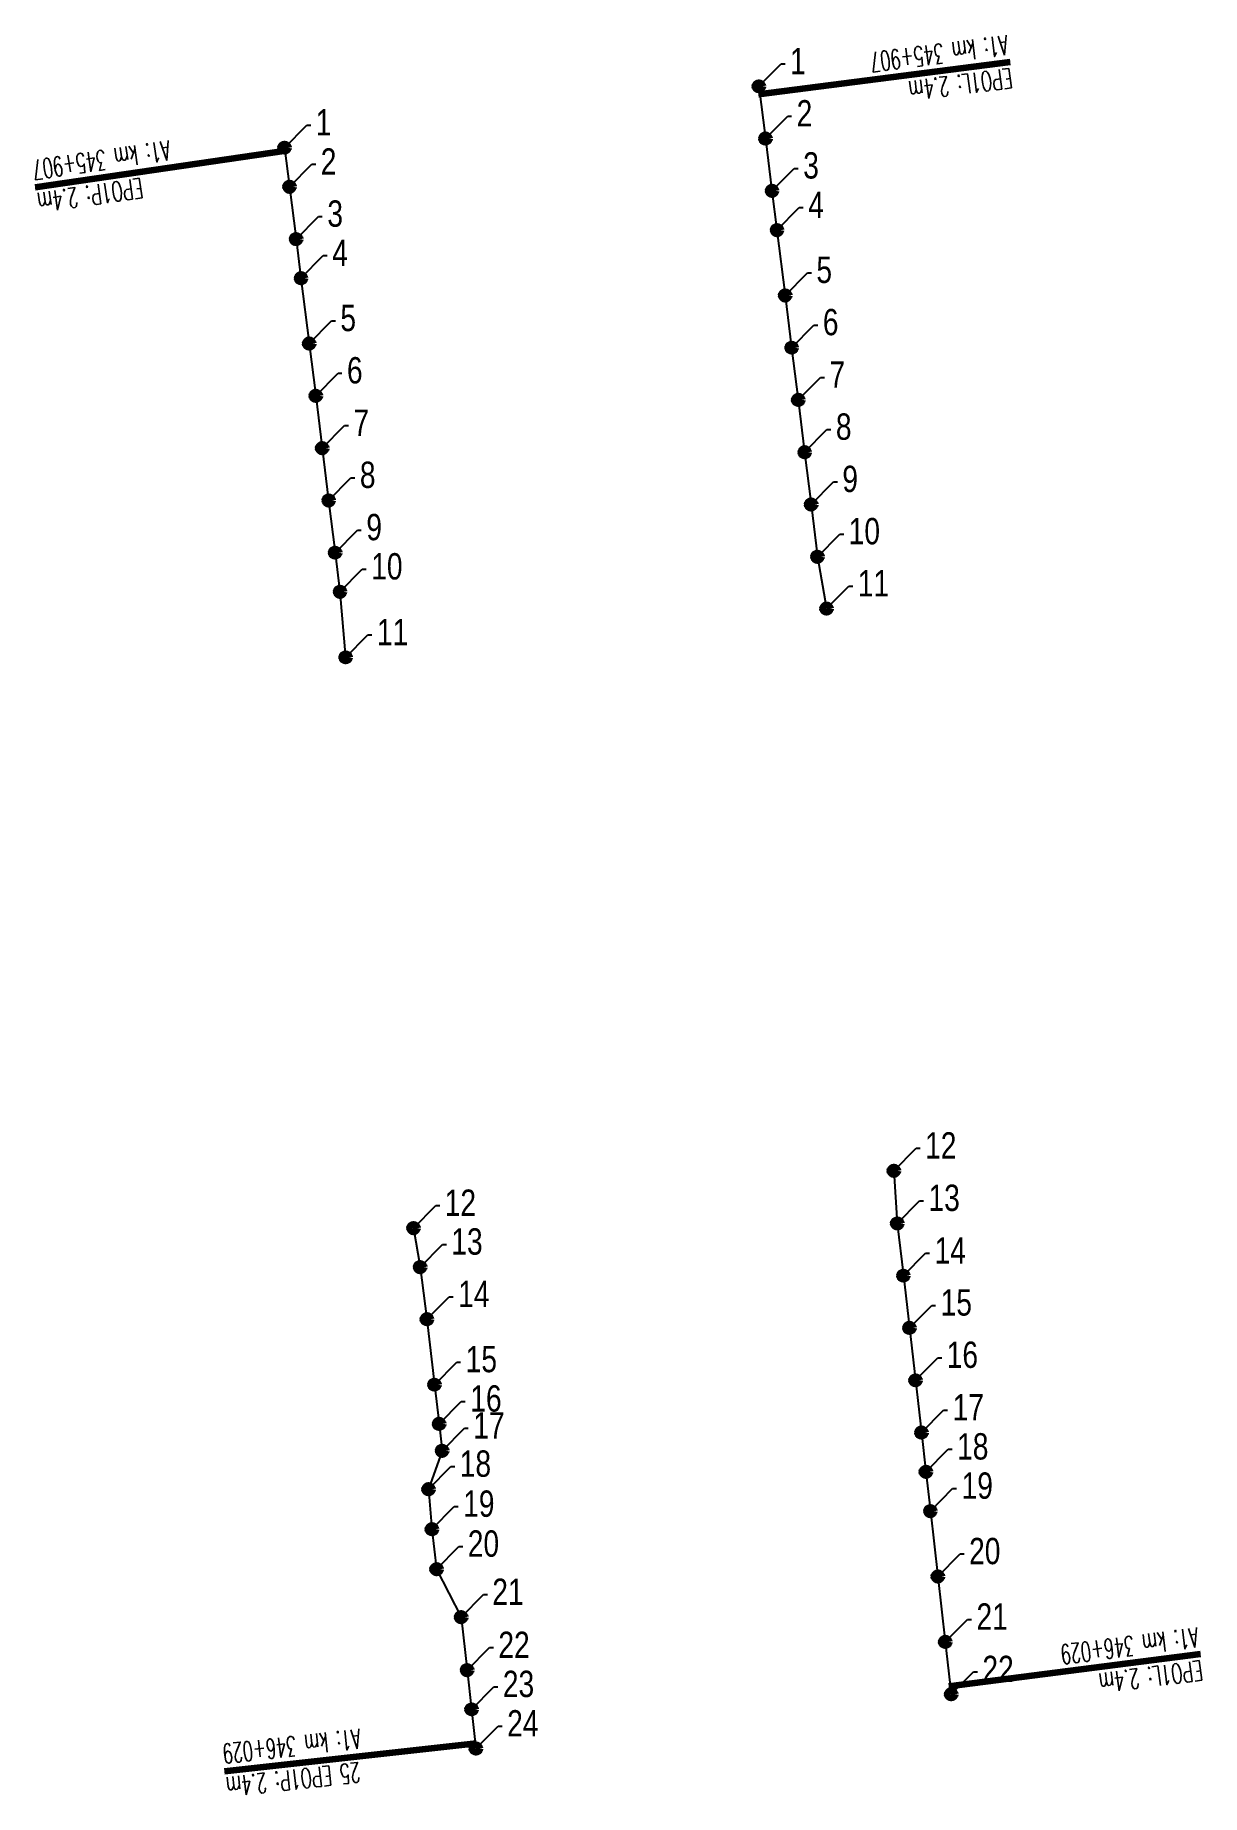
# Model space of a CAD drawing. Header units: metres. Extents: x 7402779 to 7405920, y 5696902 to 5712005.
# Drawn here: x 7405523 to 7405611.5, y 5702585.1 to 5702718.8 of the extents above; entities that cross this region are included whole.
import ezdxf

# ---------------------------------------------------------------- set-up
doc = ezdxf.new("R2010")
doc.units = ezdxf.units.M
for name, color, linetype in [('Ekran_akustyczny', 100, 'Continuous'), ('Ekran_akustyczny_pale', 100, 'Continuous'), ('Ekran_akustyczny_pale_opis', 1, 'Continuous'), ('Ekran_przeciwolsnieniowy_2.4m_opis', 7, 'Continuous')]:
    doc.layers.add(name, color=color, linetype=linetype)
doc.styles.add('CDMSTYLE', font='CDMSIMPL', dxfattribs={"width": 0.8, "bigfont": 'CDMBIGPL'})
doc.styles.add('simplex 0.60', font='simplex.shx', dxfattribs={"width": 0.6})
doc.dimstyles.new('CDM-ME200MM', dxfattribs={"dimscale": 0.2, "dimtxt": 2.5, "dimasz": 1.5, "dimexe": 1.5, "dimexo": 5, "dimgap": 0.5, "dimtad": 1, "dimdec": 0, "dimlfac": 1000, "dimrnd": 1, "dimzin": 9, "dimtxsty": 'CDMSTYLE', "dimblk": 'OBLIQUE', "dimcen": 2.5, "dimdle": 1.5, "dimclrd": 9, "dimclre": 9, "dimadec": 1, "dimazin": 2, "dimtfac": 1, "dimtdec": 0, "dimtix": 1, "dimtmove": 2, "dimatfit": 3, "dimldrblk": 'NONE', "dimfxl": 1, "dimtvp": 1, "dimtolj": 1, "dimtzin": 0, "dimlwd": 25, "dimlwe": 25, "dimarcsym": 0})

msp = doc.modelspace()

# ---------------------------------------------------------------- texts
at = {"layer": 'Ekran_akustyczny_pale_opis', "color": 1, "lineweight": 100, "char_height": 2, "attachment_point": 4, "style": 'CDMSTYLE'}
for s, insert in [('1', (7405580.25, 5702716.81)), ('1', (7405544.25, 5702712.16)), ('2', (7405580.75, 5702712.84)), ('2', (7405544.63, 5702709.18)), ('3', (7405581.25, 5702708.87)), ('3', (7405545.13, 5702705.21)), ('4', (7405581.63, 5702705.9)), ('4', (7405545.5, 5702702.24)), ('5', (7405582.25, 5702700.94)), ('5', (7405546.12, 5702697.28)), ('6', (7405582.74, 5702696.97)), ('6', (7405546.62, 5702693.31)), ('7', (7405583.24, 5702693)), ('7', (7405547.11, 5702689.34)), ('8', (7405583.73, 5702689.03)), ('8', (7405547.6, 5702685.37)), ('9', (7405584.22, 5702685.06)), ('9', (7405548.09, 5702681.4)), ('10', (7405584.7, 5702681.09)), ('10', (7405548.46, 5702678.42)), ('11', (7405585.39, 5702677.15)), ('11', (7405548.89, 5702673.44)), ('12', (7405590.5, 5702634.45)), ('13', (7405590.76, 5702630.46)), ('12', (7405554.04, 5702630.1)), ('13', (7405554.54, 5702627.14)), ('14', (7405591.22, 5702626.48)), ('14', (7405555.06, 5702623.17)), ('15', (7405591.68, 5702622.51)), ('15', (7405555.63, 5702618.21)), ('16', (7405592.14, 5702618.54)), ('16', (7405555.98, 5702615.22)), ('17', (7405592.59, 5702614.56)), ('17', (7405556.21, 5702613.19)), ('18', (7405592.93, 5702611.58)), ('18', (7405555.18, 5702610.27)), ('19', (7405593.27, 5702608.6)), ('19', (7405555.44, 5702607.23)), ('20', (7405555.79, 5702604.2)), ('20', (7405593.84, 5702603.63)), ('21', (7405557.65, 5702600.55)), ('21', (7405594.4, 5702598.67)), ('22', (7405558.11, 5702596.52)), ('22', (7405594.85, 5702594.69)), ('23', (7405558.45, 5702593.54)), ('24', (7405558.78, 5702590.56))]:
    msp.add_mtext(s, dxfattribs=dict(at, insert=insert))
at = {"layer": 'Ekran_przeciwolsnieniowy_2.4m_opis', "lineweight": 100, "char_height": 1.5, "style": 'simplex 0.60'}
for s, insert, attachment_point, rotation in [('A1: km 345+907', (7405596.69, 5702718.78), 7, 187.3015), ('EPO1L: 2.4m', (7405597.01, 5702716.27), 7, 187.3015), ('A1: km 345+907', (7405522.66, 5702709.26), 9, 188.3131), ('EPO1P: 2.4m', (7405523.03, 5702706.77), 9, 188.3131), ('A1: km 346+029', (7405611.14, 5702597.84), 7, 187.3089), ('EPO1L: 2.4m', (7405611.46, 5702595.34), 7, 187.3089), ('A1: km 346+029', (7405537.1, 5702588.97), 9, 186.3943), ('25 EPO1P: 2.4m', (7405537.38, 5702586.46), 9, 186.3943)]:
    msp.add_mtext(s, dxfattribs=dict(at, insert=insert, attachment_point=attachment_point, rotation=rotation))

# ---------------------------------------------------------------- blocks, each defined once
blk = doc.blocks.new('_None')
blk = doc.blocks.new('_OBLIQUE')
at = {"color": 0, "linetype": 'ByBlock'}
blk.add_line((-0.5, -0.5), (0.5, 0.5), dxfattribs=at)

# ---------------------------------------------------------------- linework, layer by layer
at = {"layer": 'Ekran_akustyczny', "linetype": 'Continuous', "lineweight": -3}
for points in [[(7405577.88, 5702714.89), (7405578.38, 5702710.92), (7405578.88, 5702706.95), (7405579.26, 5702703.97), (7405579.88, 5702699.01), (7405580.37, 5702695.04), (7405580.87, 5702691.07), (7405581.36, 5702687.1), (7405581.85, 5702683.13), (7405582.33, 5702679.16), (7405583.02, 5702675.22)], [(7405541.88, 5702710.23), (7405542.26, 5702707.26), (7405542.76, 5702703.29), (7405543.13, 5702700.31), (7405543.75, 5702695.35), (7405544.25, 5702691.38), (7405544.74, 5702687.41), (7405545.23, 5702683.44), (7405545.72, 5702679.47), (7405546.09, 5702676.5), (7405546.52, 5702671.52)], [(7405588.13, 5702632.53), (7405588.39, 5702628.53), (7405588.85, 5702624.56), (7405589.31, 5702620.59), (7405589.77, 5702616.61), (7405590.22, 5702612.64), (7405590.56, 5702609.66), (7405590.9, 5702606.68), (7405591.47, 5702601.71), (7405592.03, 5702596.74), (7405592.48, 5702592.77)], [(7405551.67, 5702628.17), (7405552.17, 5702625.21), (7405552.69, 5702621.25), (7405553.26, 5702616.28), (7405553.61, 5702613.3), (7405553.84, 5702611.26), (7405552.8, 5702608.34), (7405553.07, 5702605.3), (7405553.42, 5702602.27), (7405555.29, 5702598.62), (7405555.74, 5702594.6), (7405556.08, 5702591.62), (7405556.41, 5702588.64)]]:
    msp.add_lwpolyline(points, dxfattribs=at)
at = {"layer": 'Ekran_akustyczny_pale', "lineweight": 100}
for centre in [(7405577.88, 5702714.89), (7405541.88, 5702710.23), (7405578.38, 5702710.92), (7405542.26, 5702707.26), (7405578.88, 5702706.95), (7405542.76, 5702703.29), (7405579.26, 5702703.97), (7405543.13, 5702700.31), (7405579.88, 5702699.01), (7405543.75, 5702695.35), (7405580.37, 5702695.04), (7405544.25, 5702691.38), (7405580.87, 5702691.07), (7405544.74, 5702687.41), (7405581.36, 5702687.1), (7405545.23, 5702683.44), (7405581.85, 5702683.13), (7405545.72, 5702679.47), (7405582.33, 5702679.16), (7405546.09, 5702676.5), (7405583.02, 5702675.22), (7405546.52, 5702671.52), (7405588.13, 5702632.52), (7405588.39, 5702628.53), (7405551.67, 5702628.17), (7405552.17, 5702625.21), (7405588.85, 5702624.56), (7405552.69, 5702621.25), (7405589.31, 5702620.59), (7405553.26, 5702616.28), (7405589.77, 5702616.61), (7405553.61, 5702613.3), (7405590.22, 5702612.64), (7405553.84, 5702611.26), (7405590.56, 5702609.66), (7405552.81, 5702608.34), (7405590.9, 5702606.68), (7405553.07, 5702605.3), (7405553.42, 5702602.27), (7405591.47, 5702601.71), (7405555.28, 5702598.62), (7405592.03, 5702596.74), (7405555.74, 5702594.6), (7405592.48, 5702592.77), (7405556.08, 5702591.62), (7405556.41, 5702588.64)]:
    msp.add_circle(centre, 0.3, dxfattribs=at)
at = {"layer": 'Ekran_przeciwolsnieniowy_2.4m_opis', "lineweight": 100}
for p, q in [((7405596.95, 5702716.73), (7405577.86, 5702714.28)), ((7405522.96, 5702707.22), (7405542.01, 5702710.01)), ((7405611.41, 5702595.8), (7405592.31, 5702593.35)), ((7405537.33, 5702586.92), (7405556.46, 5702589.06))]:
    msp.add_line(p, q, dxfattribs=at)

msp.set_redraw_order([(e.dxf.handle, doc.entitydb.next_handle()) for e in msp.query("TEXT MTEXT ATTDEF DIMENSION ARC_DIMENSION")])  # texts and dimensions are drawn at this point

# ---------------------------------------------------------------- leaders
at = {"layer": 'Ekran_akustyczny_pale_opis', "color": 1, "lineweight": 100, "annotation_type": 0, "has_hookline": 1, "hookline_direction": 0}
for points, text_width in [([(7405577.88, 5702714.89), (7405579.57, 5702716.6), (7405579.87, 5702716.6)], 0.381), ([(7405541.88, 5702710.23), (7405543.57, 5702711.95), (7405543.87, 5702711.95)], 0.381), ([(7405578.38, 5702710.92), (7405580.07, 5702712.63), (7405580.37, 5702712.63)], 1.07), ([(7405542.26, 5702707.26), (7405543.95, 5702708.97), (7405544.25, 5702708.97)], 1.07), ([(7405578.88, 5702706.95), (7405580.57, 5702708.66), (7405580.87, 5702708.66)], 1.07), ([(7405542.76, 5702703.29), (7405544.45, 5702705), (7405544.75, 5702705)], 1.07), ([(7405579.26, 5702703.97), (7405580.95, 5702705.68), (7405581.25, 5702705.68)], 1.14), ([(7405543.13, 5702700.31), (7405544.82, 5702702.03), (7405545.12, 5702702.03)], 1.14), ([(7405579.88, 5702699.01), (7405581.57, 5702700.72), (7405581.87, 5702700.72)], 1.07), ([(7405543.75, 5702695.35), (7405545.44, 5702697.07), (7405545.74, 5702697.07)], 1.07), ([(7405580.37, 5702695.04), (7405582.06, 5702696.75), (7405582.36, 5702696.75)], 0.99), ([(7405544.25, 5702691.38), (7405545.94, 5702693.1), (7405546.24, 5702693.1)], 0.99), ([(7405580.87, 5702691.07), (7405582.56, 5702692.78), (7405582.86, 5702692.78)], 1.07), ([(7405544.74, 5702687.41), (7405546.43, 5702689.13), (7405546.73, 5702689.13)], 1.07), ([(7405581.36, 5702687.1), (7405583.05, 5702688.82), (7405583.35, 5702688.82)], 1.07), ([(7405545.23, 5702683.44), (7405546.92, 5702685.16), (7405547.22, 5702685.16)], 1.07), ([(7405581.85, 5702683.13), (7405583.54, 5702684.85), (7405583.84, 5702684.85)], 0.99), ([(7405545.72, 5702679.47), (7405547.41, 5702681.19), (7405547.71, 5702681.19)], 0.99), ([(7405582.33, 5702679.16), (7405584.03, 5702680.87), (7405584.33, 5702680.87)], 2.29), ([(7405546.09, 5702676.5), (7405547.78, 5702678.21), (7405548.08, 5702678.21)], 2.29), ([(7405583.02, 5702675.22), (7405584.72, 5702676.93), (7405585.02, 5702676.93)], 1.6), ([(7405546.52, 5702671.52), (7405548.21, 5702673.23), (7405548.51, 5702673.23)], 1.6), ([(7405588.13, 5702632.52), (7405589.82, 5702634.24), (7405590.12, 5702634.24)], 2.29), ([(7405551.67, 5702628.17), (7405553.36, 5702629.88), (7405553.66, 5702629.88)], 2.29), ([(7405588.39, 5702628.53), (7405590.08, 5702630.25), (7405590.38, 5702630.25)], 2.29), ([(7405552.17, 5702625.21), (7405553.87, 5702626.93), (7405554.17, 5702626.93)], 2.29), ([(7405588.85, 5702624.56), (7405590.54, 5702626.27), (7405590.84, 5702626.27)], 2.36), ([(7405552.69, 5702621.25), (7405554.38, 5702622.96), (7405554.68, 5702622.96)], 2.36), ([(7405589.31, 5702620.59), (7405591, 5702622.3), (7405591.3, 5702622.3)], 2.29), ([(7405553.26, 5702616.28), (7405554.95, 5702617.99), (7405555.25, 5702617.99)], 2.29), ([(7405589.77, 5702616.61), (7405591.46, 5702618.33), (7405591.76, 5702618.33)], 2.21), ([(7405553.61, 5702613.3), (7405555.3, 5702615.01), (7405555.6, 5702615.01)], 2.21), ([(7405590.22, 5702612.64), (7405591.91, 5702614.35), (7405592.21, 5702614.35)], 2.29), ([(7405553.84, 5702611.26), (7405555.53, 5702612.98), (7405555.83, 5702612.98)], 2.29), ([(7405590.56, 5702609.66), (7405592.25, 5702611.37), (7405592.55, 5702611.37)], 2.29), ([(7405552.81, 5702608.34), (7405554.5, 5702610.06), (7405554.8, 5702610.06)], 2.29), ([(7405590.9, 5702606.68), (7405592.59, 5702608.39), (7405592.89, 5702608.39)], 2.21), ([(7405553.07, 5702605.3), (7405554.76, 5702607.02), (7405555.06, 5702607.02)], 2.21), ([(7405553.42, 5702602.27), (7405555.11, 5702603.99), (7405555.41, 5702603.99)], 2.59), ([(7405591.47, 5702601.71), (7405593.16, 5702603.42), (7405593.46, 5702603.42)], 2.59), ([(7405555.28, 5702598.62), (7405556.98, 5702600.34), (7405557.28, 5702600.34)], 1.9), ([(7405592.03, 5702596.74), (7405593.72, 5702598.45), (7405594.02, 5702598.45)], 1.9), ([(7405555.74, 5702594.6), (7405557.43, 5702596.31), (7405557.73, 5702596.31)], 2.59), ([(7405592.48, 5702592.77), (7405594.17, 5702594.48), (7405594.47, 5702594.48)], 2.59), ([(7405556.08, 5702591.62), (7405557.77, 5702593.33), (7405558.07, 5702593.33)], 2.59), ([(7405556.41, 5702588.64), (7405558.1, 5702590.35), (7405558.4, 5702590.35)], 2.67)]:
    msp.add_leader(points, dimstyle='CDM-ME200MM', override={"dimtxt": 3.5, "dimgap": 0.5, "dimtad": 0, "dimzin": 0, "dimclrd": 1}, dxfattribs=dict(at, text_width=text_width))

doc.saveas('drawing.dxf')
